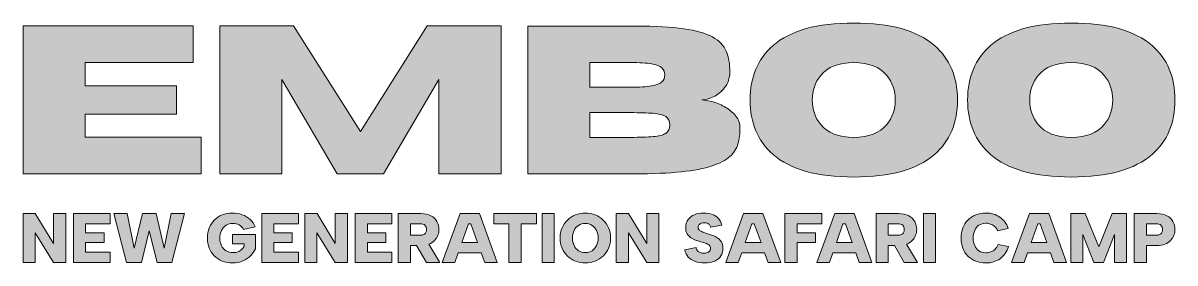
# Model space of a CAD drawing. Header units: centimetres. Extents: x 1 to 9, y -5.83 to -4.17.
import ezdxf

# ---------------------------------------------------------------- set-up
doc = ezdxf.new("R2010")
doc.units = ezdxf.units.CM
doc.header["$MEASUREMENT"] = 0
doc.layers.add('Layer 1', color=7, linetype='Continuous', lineweight=0)

# ---------------------------------------------------------------- blocks, each defined once
blk = doc.blocks.new('Block_1')
at = {"layer": 'Layer 1', "true_color": 0x000000, "transparency": 33554687}
h = blk.add_hatch(color=18, dxfattribs=at)
h.dxf.hatch_style = 2
edge = h.paths.add_edge_path()
edge.add_spline(control_points=[(2.2396, -5.2146), (2.2396, -5.2146), (1.0017, -5.2146), (1.0017, -5.2146), (1.0017, -5.2146), (1.0017, -4.1866), (1.0017, -4.1866), (1.0017, -4.1866), (2.183, -4.1866), (2.183, -4.1866), (2.183, -4.1866), (2.183, -4.4409), (2.183, -4.4409), (2.183, -4.4409), (1.433, -4.4409), (1.433, -4.4409), (1.433, -4.4409), (1.433, -4.6021), (1.433, -4.6021), (1.433, -4.6021), (2.067, -4.6021), (2.067, -4.6021), (2.067, -4.6021), (2.067, -4.7998), (2.067, -4.7998), (2.067, -4.7998), (1.433, -4.7998), (1.433, -4.7998), (1.433, -4.7998), (1.433, -4.9603), (1.433, -4.9603), (1.433, -4.9603), (2.2396, -4.9603), (2.2396, -4.9603), (2.2396, -4.9603), (2.2396, -5.2146), (2.2396, -5.2146)], knot_values=[0, 0, 0, 0, 1, 1, 1, 2, 2, 2, 3, 3, 3, 4, 4, 4, 5, 5, 5, 6, 6, 6, 7, 7, 7, 8, 8, 8, 9, 9, 9, 10, 10, 10, 11, 11, 11, 12, 12, 12, 12], degree=3, periodic=0)
h = blk.add_hatch(color=18, dxfattribs=at)
h.dxf.hatch_style = 2
edge = h.paths.add_edge_path()
edge.add_spline(control_points=[(4.3218, -5.2146), (4.3218, -5.2146), (3.8905, -5.2146), (3.8905, -5.2146), (3.8905, -5.2146), (3.8905, -4.5591), (3.8905, -4.5591), (3.8905, -4.5591), (3.5051, -5.2146), (3.5051, -5.2146), (3.5051, -5.2146), (3.1834, -5.2146), (3.1834, -5.2146), (3.1834, -5.2146), (2.7987, -4.5591), (2.7987, -4.5591), (2.7987, -4.5591), (2.7987, -5.2146), (2.7987, -5.2146), (2.7987, -5.2146), (2.3674, -5.2146), (2.3674, -5.2146), (2.3674, -5.2146), (2.3674, -4.1866), (2.3674, -4.1866), (2.3674, -4.1866), (2.8797, -4.1866), (2.8797, -4.1866), (2.8797, -4.1866), (3.3446, -4.9209), (3.3446, -4.9209), (3.3446, -4.9209), (3.8088, -4.1866), (3.8088, -4.1866), (3.8088, -4.1866), (4.3218, -4.1866), (4.3218, -4.1866), (4.3218, -4.1866), (4.3218, -5.2146), (4.3218, -5.2146)], knot_values=[0, 0, 0, 0, 1, 1, 1, 2, 2, 2, 3, 3, 3, 4, 4, 4, 5, 5, 5, 6, 6, 6, 7, 7, 7, 8, 8, 8, 9, 9, 9, 10, 10, 10, 11, 11, 11, 12, 12, 12, 13, 13, 13, 13], degree=3, periodic=0)
h = blk.add_hatch(color=18, dxfattribs=at)
h.dxf.hatch_style = 2
edge = h.paths.add_edge_path()
edge.add_spline(control_points=[(5.2199, -4.961), (5.2844, -4.961), (5.3367, -4.9593), (5.3768, -4.956), (5.4169, -4.9527), (5.4463, -4.945), (5.4649, -4.9331), (5.4835, -4.9211), (5.4928, -4.9018), (5.4928, -4.875), (5.4928, -4.8483), (5.4835, -4.8288), (5.4649, -4.8167), (5.4463, -4.8045), (5.4169, -4.7968), (5.3768, -4.7937), (5.3367, -4.7906), (5.2844, -4.7891), (5.2199, -4.7891), (5.2199, -4.7891), (4.9383, -4.7891), (4.9383, -4.7891), (4.9383, -4.7891), (4.9383, -4.961), (4.9383, -4.961), (4.9383, -4.961), (5.2199, -4.961), (5.2199, -4.961)], knot_values=[0, 0, 0, 0, 1, 1, 1, 2, 2, 2, 3, 3, 3, 4, 4, 4, 5, 5, 5, 6, 6, 6, 7, 7, 7, 8, 8, 8, 9, 9, 9, 9], degree=3, periodic=0)
edge = h.paths.add_edge_path()
edge.add_spline(control_points=[(5.2199, -4.6128), (5.2829, -4.6128), (5.3318, -4.6097), (5.3664, -4.6035), (5.401, -4.5973), (5.425, -4.5879), (5.4384, -4.5752), (5.4518, -4.5626), (5.4584, -4.5465), (5.4584, -4.5269), (5.4584, -4.5068), (5.4518, -4.4905), (5.4384, -4.4778), (5.425, -4.4652), (5.401, -4.4558), (5.3664, -4.4499), (5.3318, -4.4439), (5.2829, -4.4409), (5.2199, -4.4409), (5.2199, -4.4409), (4.9383, -4.4409), (4.9383, -4.4409), (4.9383, -4.4409), (4.9383, -4.6128), (4.9383, -4.6128), (4.9383, -4.6128), (5.2199, -4.6128), (5.2199, -4.6128)], knot_values=[0, 0, 0, 0, 1, 1, 1, 2, 2, 2, 3, 3, 3, 4, 4, 4, 5, 5, 5, 6, 6, 6, 7, 7, 7, 8, 8, 8, 9, 9, 9, 9], degree=3, periodic=0)
edge = h.paths.add_edge_path()
edge.add_spline(control_points=[(5.2442, -5.2146), (5.2442, -5.2146), (4.5071, -5.2146), (4.5071, -5.2146), (4.5071, -5.2146), (4.5071, -4.1873), (4.5071, -4.1873), (4.5071, -4.1873), (5.26, -4.1873), (5.26, -4.1873), (5.3937, -4.1873), (5.5038, -4.1934), (5.5903, -4.2056), (5.6767, -4.2178), (5.7433, -4.2369), (5.7901, -4.2629), (5.8369, -4.2889), (5.8687, -4.322), (5.8854, -4.3621), (5.9021, -4.4022), (5.9105, -4.4502), (5.9105, -4.5061), (5.909, -4.55), (5.897, -4.5865), (5.8743, -4.6154), (5.8516, -4.6443), (5.8251, -4.6657), (5.7948, -4.6798), (5.7645, -4.6939), (5.7378, -4.701), (5.7149, -4.701), (5.7374, -4.701), (5.7636, -4.7054), (5.7937, -4.7142), (5.8238, -4.7231), (5.853, -4.7358), (5.8815, -4.7525), (5.9099, -4.7693), (5.9335, -4.7896), (5.9524, -4.8134), (5.9713, -4.8373), (5.9807, -4.8645), (5.9807, -4.8951), (5.9807, -4.9352), (5.976, -4.972), (5.9667, -5.0054), (5.9574, -5.0389), (5.9388, -5.0685), (5.9108, -5.0943), (5.8829, -5.1201), (5.8417, -5.1419), (5.7873, -5.1598), (5.7328, -5.1777), (5.6615, -5.1913), (5.5734, -5.2006), (5.4853, -5.21), (5.3756, -5.2146), (5.2442, -5.2146)], knot_values=[0, 0, 0, 0, 1, 1, 1, 2, 2, 2, 3, 3, 3, 4, 4, 4, 5, 5, 5, 6, 6, 6, 7, 7, 7, 8, 8, 8, 9, 9, 9, 10, 10, 10, 11, 11, 11, 12, 12, 12, 13, 13, 13, 14, 14, 14, 15, 15, 15, 16, 16, 16, 17, 17, 17, 18, 18, 18, 19, 19, 19, 19], degree=3, periodic=0)
h = blk.add_hatch(color=18, dxfattribs=at)
h.dxf.hatch_style = 2
edge = h.paths.add_edge_path()
edge.add_spline(control_points=[(6.7712, -4.961), (6.8753, -4.961), (6.9518, -4.9312), (7.0005, -4.8715), (7.0396, -4.8232), (7.0592, -4.7664), (7.0592, -4.701), (7.0592, -4.6355), (7.0396, -4.5789), (7.0005, -4.5312), (6.9518, -4.471), (6.8753, -4.4409), (6.7712, -4.4409), (6.6671, -4.4409), (6.5905, -4.471), (6.5413, -4.5312), (6.5021, -4.5789), (6.4825, -4.6355), (6.4825, -4.701), (6.4825, -4.7664), (6.5021, -4.8232), (6.5413, -4.8715), (6.5905, -4.9312), (6.6671, -4.961), (6.7712, -4.961)], knot_values=[0, 0, 0, 0, 1, 1, 1, 2, 2, 2, 3, 3, 3, 4, 4, 4, 5, 5, 5, 6, 6, 6, 7, 7, 7, 8, 8, 8, 8], degree=3, periodic=0)
edge = h.paths.add_edge_path()
edge.add_spline(control_points=[(6.7712, -5.2368), (6.5171, -5.2368), (6.3302, -5.1845), (6.2103, -5.0799), (6.1043, -4.9873), (6.0513, -4.861), (6.0513, -4.701), (6.0513, -4.5414), (6.1043, -4.4154), (6.2103, -4.3227), (6.3302, -4.2181), (6.5171, -4.1658), (6.7712, -4.1658), (7.0253, -4.1658), (7.2123, -4.2181), (7.3322, -4.3227), (7.4382, -4.4154), (7.4912, -4.5414), (7.4912, -4.701), (7.4912, -4.861), (7.4382, -4.9873), (7.3322, -5.0799), (7.2123, -5.1845), (7.0253, -5.2368), (6.7712, -5.2368)], knot_values=[0, 0, 0, 0, 1, 1, 1, 2, 2, 2, 3, 3, 3, 4, 4, 4, 5, 5, 5, 6, 6, 6, 7, 7, 7, 8, 8, 8, 8], degree=3, periodic=0)
h = blk.add_hatch(color=18, dxfattribs=at)
h.dxf.hatch_style = 2
edge = h.paths.add_edge_path()
edge.add_spline(control_points=[(8.2817, -4.961), (8.3858, -4.961), (8.4623, -4.9312), (8.511, -4.8715), (8.5501, -4.8232), (8.5697, -4.7664), (8.5697, -4.701), (8.5697, -4.6355), (8.5501, -4.5789), (8.511, -4.5312), (8.4623, -4.471), (8.3858, -4.4409), (8.2817, -4.4409), (8.1776, -4.4409), (8.101, -4.471), (8.0518, -4.5312), (8.0126, -4.5789), (7.993, -4.6355), (7.993, -4.701), (7.993, -4.7664), (8.0126, -4.8232), (8.0518, -4.8715), (8.101, -4.9312), (8.1776, -4.961), (8.2817, -4.961)], knot_values=[0, 0, 0, 0, 1, 1, 1, 2, 2, 2, 3, 3, 3, 4, 4, 4, 5, 5, 5, 6, 6, 6, 7, 7, 7, 8, 8, 8, 8], degree=3, periodic=0)
edge = h.paths.add_edge_path()
edge.add_spline(control_points=[(8.2817, -5.2368), (8.0277, -5.2368), (7.8407, -5.1845), (7.7208, -5.0799), (7.6148, -4.9873), (7.5618, -4.861), (7.5618, -4.701), (7.5618, -4.5414), (7.6148, -4.4154), (7.7208, -4.3227), (7.8407, -4.2181), (8.0277, -4.1658), (8.2817, -4.1658), (8.5358, -4.1658), (8.7228, -4.2181), (8.8427, -4.3227), (8.9487, -4.4154), (9.0017, -4.5414), (9.0017, -4.701), (9.0017, -4.861), (8.9487, -4.9873), (8.8427, -5.0799), (8.7228, -5.1845), (8.5358, -5.2368), (8.2817, -5.2368)], knot_values=[0, 0, 0, 0, 1, 1, 1, 2, 2, 2, 3, 3, 3, 4, 4, 4, 5, 5, 5, 6, 6, 6, 7, 7, 7, 8, 8, 8, 8], degree=3, periodic=0)
at = {"layer": 'Layer 1'}
for points, knots in [([(2.2396, -5.2146), (2.2396, -5.2146), (1.0017, -5.2146), (1.0017, -5.2146), (1.0017, -5.2146), (1.0017, -4.1866), (1.0017, -4.1866), (1.0017, -4.1866), (2.183, -4.1866), (2.183, -4.1866), (2.183, -4.1866), (2.183, -4.4409), (2.183, -4.4409), (2.183, -4.4409), (1.433, -4.4409), (1.433, -4.4409), (1.433, -4.4409), (1.433, -4.6021), (1.433, -4.6021), (1.433, -4.6021), (2.067, -4.6021), (2.067, -4.6021), (2.067, -4.6021), (2.067, -4.7998), (2.067, -4.7998), (2.067, -4.7998), (1.433, -4.7998), (1.433, -4.7998), (1.433, -4.7998), (1.433, -4.9603), (1.433, -4.9603), (1.433, -4.9603), (2.2396, -4.9603), (2.2396, -4.9603), (2.2396, -4.9603), (2.2396, -5.2146), (2.2396, -5.2146)], [0, 0, 0, 0, 1, 1, 1, 2, 2, 2, 3, 3, 3, 4, 4, 4, 5, 5, 5, 6, 6, 6, 7, 7, 7, 8, 8, 8, 9, 9, 9, 10, 10, 10, 11, 11, 11, 12, 12, 12, 12]), ([(4.3218, -5.2146), (4.3218, -5.2146), (3.8905, -5.2146), (3.8905, -5.2146), (3.8905, -5.2146), (3.8905, -4.5591), (3.8905, -4.5591), (3.8905, -4.5591), (3.5051, -5.2146), (3.5051, -5.2146), (3.5051, -5.2146), (3.1834, -5.2146), (3.1834, -5.2146), (3.1834, -5.2146), (2.7987, -4.5591), (2.7987, -4.5591), (2.7987, -4.5591), (2.7987, -5.2146), (2.7987, -5.2146), (2.7987, -5.2146), (2.3674, -5.2146), (2.3674, -5.2146), (2.3674, -5.2146), (2.3674, -4.1866), (2.3674, -4.1866), (2.3674, -4.1866), (2.8797, -4.1866), (2.8797, -4.1866), (2.8797, -4.1866), (3.3446, -4.9209), (3.3446, -4.9209), (3.3446, -4.9209), (3.8088, -4.1866), (3.8088, -4.1866), (3.8088, -4.1866), (4.3218, -4.1866), (4.3218, -4.1866), (4.3218, -4.1866), (4.3218, -5.2146), (4.3218, -5.2146)], [0, 0, 0, 0, 1, 1, 1, 2, 2, 2, 3, 3, 3, 4, 4, 4, 5, 5, 5, 6, 6, 6, 7, 7, 7, 8, 8, 8, 9, 9, 9, 10, 10, 10, 11, 11, 11, 12, 12, 12, 13, 13, 13, 13]), ([(5.2442, -5.2146), (5.2442, -5.2146), (4.5071, -5.2146), (4.5071, -5.2146), (4.5071, -5.2146), (4.5071, -4.1873), (4.5071, -4.1873), (4.5071, -4.1873), (5.26, -4.1873), (5.26, -4.1873), (5.3937, -4.1873), (5.5038, -4.1934), (5.5903, -4.2056), (5.6767, -4.2178), (5.7433, -4.2369), (5.7901, -4.2629), (5.8369, -4.2889), (5.8687, -4.322), (5.8854, -4.3621), (5.9021, -4.4022), (5.9105, -4.4502), (5.9105, -4.5061), (5.909, -4.55), (5.897, -4.5865), (5.8743, -4.6154), (5.8516, -4.6443), (5.8251, -4.6657), (5.7948, -4.6798), (5.7645, -4.6939), (5.7378, -4.701), (5.7149, -4.701), (5.7374, -4.701), (5.7636, -4.7054), (5.7937, -4.7142), (5.8238, -4.7231), (5.853, -4.7358), (5.8815, -4.7525), (5.9099, -4.7693), (5.9335, -4.7896), (5.9524, -4.8134), (5.9713, -4.8373), (5.9807, -4.8645), (5.9807, -4.8951), (5.9807, -4.9352), (5.976, -4.972), (5.9667, -5.0054), (5.9574, -5.0389), (5.9388, -5.0685), (5.9108, -5.0943), (5.8829, -5.1201), (5.8417, -5.1419), (5.7873, -5.1598), (5.7328, -5.1777), (5.6615, -5.1913), (5.5734, -5.2006), (5.4853, -5.21), (5.3756, -5.2146), (5.2442, -5.2146)], [0, 0, 0, 0, 1, 1, 1, 2, 2, 2, 3, 3, 3, 4, 4, 4, 5, 5, 5, 6, 6, 6, 7, 7, 7, 8, 8, 8, 9, 9, 9, 10, 10, 10, 11, 11, 11, 12, 12, 12, 13, 13, 13, 14, 14, 14, 15, 15, 15, 16, 16, 16, 17, 17, 17, 18, 18, 18, 19, 19, 19, 19]), ([(6.7712, -5.2368), (6.5171, -5.2368), (6.3302, -5.1845), (6.2103, -5.0799), (6.1043, -4.9873), (6.0513, -4.861), (6.0513, -4.701), (6.0513, -4.5414), (6.1043, -4.4154), (6.2103, -4.3227), (6.3302, -4.2181), (6.5171, -4.1658), (6.7712, -4.1658), (7.0253, -4.1658), (7.2123, -4.2181), (7.3322, -4.3227), (7.4382, -4.4154), (7.4912, -4.5414), (7.4912, -4.701), (7.4912, -4.861), (7.4382, -4.9873), (7.3322, -5.0799), (7.2123, -5.1845), (7.0253, -5.2368), (6.7712, -5.2368)], [0, 0, 0, 0, 1, 1, 1, 2, 2, 2, 3, 3, 3, 4, 4, 4, 5, 5, 5, 6, 6, 6, 7, 7, 7, 8, 8, 8, 8]), ([(8.2817, -5.2368), (8.0277, -5.2368), (7.8407, -5.1845), (7.7208, -5.0799), (7.6148, -4.9873), (7.5618, -4.861), (7.5618, -4.701), (7.5618, -4.5414), (7.6148, -4.4154), (7.7208, -4.3227), (7.8407, -4.2181), (8.0277, -4.1658), (8.2817, -4.1658), (8.5358, -4.1658), (8.7228, -4.2181), (8.8427, -4.3227), (8.9487, -4.4154), (9.0017, -4.5414), (9.0017, -4.701), (9.0017, -4.861), (8.9487, -4.9873), (8.8427, -5.0799), (8.7228, -5.1845), (8.5358, -5.2368), (8.2817, -5.2368)], [0, 0, 0, 0, 1, 1, 1, 2, 2, 2, 3, 3, 3, 4, 4, 4, 5, 5, 5, 6, 6, 6, 7, 7, 7, 8, 8, 8, 8]), ([(5.2199, -4.6128), (5.2829, -4.6128), (5.3318, -4.6097), (5.3664, -4.6035), (5.401, -4.5973), (5.425, -4.5879), (5.4384, -4.5752), (5.4518, -4.5626), (5.4584, -4.5465), (5.4584, -4.5269), (5.4584, -4.5068), (5.4518, -4.4905), (5.4384, -4.4778), (5.425, -4.4652), (5.401, -4.4558), (5.3664, -4.4499), (5.3318, -4.4439), (5.2829, -4.4409), (5.2199, -4.4409), (5.2199, -4.4409), (4.9383, -4.4409), (4.9383, -4.4409), (4.9383, -4.4409), (4.9383, -4.6128), (4.9383, -4.6128), (4.9383, -4.6128), (5.2199, -4.6128), (5.2199, -4.6128)], [0, 0, 0, 0, 1, 1, 1, 2, 2, 2, 3, 3, 3, 4, 4, 4, 5, 5, 5, 6, 6, 6, 7, 7, 7, 8, 8, 8, 9, 9, 9, 9]), ([(6.7712, -4.961), (6.8753, -4.961), (6.9518, -4.9312), (7.0005, -4.8715), (7.0396, -4.8232), (7.0592, -4.7664), (7.0592, -4.701), (7.0592, -4.6355), (7.0396, -4.5789), (7.0005, -4.5312), (6.9518, -4.471), (6.8753, -4.4409), (6.7712, -4.4409), (6.6671, -4.4409), (6.5905, -4.471), (6.5413, -4.5312), (6.5021, -4.5789), (6.4825, -4.6355), (6.4825, -4.701), (6.4825, -4.7664), (6.5021, -4.8232), (6.5413, -4.8715), (6.5905, -4.9312), (6.6671, -4.961), (6.7712, -4.961)], [0, 0, 0, 0, 1, 1, 1, 2, 2, 2, 3, 3, 3, 4, 4, 4, 5, 5, 5, 6, 6, 6, 7, 7, 7, 8, 8, 8, 8]), ([(8.2817, -4.961), (8.3858, -4.961), (8.4623, -4.9312), (8.511, -4.8715), (8.5501, -4.8232), (8.5697, -4.7664), (8.5697, -4.701), (8.5697, -4.6355), (8.5501, -4.5789), (8.511, -4.5312), (8.4623, -4.471), (8.3858, -4.4409), (8.2817, -4.4409), (8.1776, -4.4409), (8.101, -4.471), (8.0518, -4.5312), (8.0126, -4.5789), (7.993, -4.6355), (7.993, -4.701), (7.993, -4.7664), (8.0126, -4.8232), (8.0518, -4.8715), (8.101, -4.9312), (8.1776, -4.961), (8.2817, -4.961)], [0, 0, 0, 0, 1, 1, 1, 2, 2, 2, 3, 3, 3, 4, 4, 4, 5, 5, 5, 6, 6, 6, 7, 7, 7, 8, 8, 8, 8]), ([(5.2199, -4.961), (5.2844, -4.961), (5.3367, -4.9593), (5.3768, -4.956), (5.4169, -4.9527), (5.4463, -4.945), (5.4649, -4.9331), (5.4835, -4.9211), (5.4928, -4.9018), (5.4928, -4.875), (5.4928, -4.8483), (5.4835, -4.8288), (5.4649, -4.8167), (5.4463, -4.8045), (5.4169, -4.7968), (5.3768, -4.7937), (5.3367, -4.7906), (5.2844, -4.7891), (5.2199, -4.7891), (5.2199, -4.7891), (4.9383, -4.7891), (4.9383, -4.7891), (4.9383, -4.7891), (4.9383, -4.961), (4.9383, -4.961), (4.9383, -4.961), (5.2199, -4.961), (5.2199, -4.961)], [0, 0, 0, 0, 1, 1, 1, 2, 2, 2, 3, 3, 3, 4, 4, 4, 5, 5, 5, 6, 6, 6, 7, 7, 7, 8, 8, 8, 9, 9, 9, 9])]:
    blk.add_open_spline(points, degree=3, knots=knots, dxfattribs=at)
blk = doc.blocks.new('Block_2')
at = {"layer": 'Layer 1', "true_color": 0x000000, "transparency": 33554687}
h = blk.add_hatch(color=18, dxfattribs=at)
h.dxf.hatch_style = 2
h.paths.add_polyline_path([(1.2138, -5.6985), (1.0868, -5.4907), (1.0017, -5.4907), (1.0017, -5.8313), (1.0863, -5.8313), (1.0863, -5.625), (1.2133, -5.8313), (1.2985, -5.8313), (1.2985, -5.4907), (1.2138, -5.4907)])
h = blk.add_hatch(color=18, dxfattribs=at)
h.dxf.hatch_style = 2
h.paths.add_polyline_path([(1.352, -5.8313), (1.6073, -5.8313), (1.6073, -5.7602), (1.4366, -5.7602), (1.4366, -5.6916), (1.564, -5.6916), (1.564, -5.6255), (1.4366, -5.6255), (1.4366, -5.5618), (1.6073, -5.5618), (1.6073, -5.4907), (1.352, -5.4907)])
h = blk.add_hatch(color=18, dxfattribs=at)
h.dxf.hatch_style = 2
h.paths.add_polyline_path([(1.9829, -5.731), (1.926, -5.4907), (1.8316, -5.4907), (1.7732, -5.7316), (1.7256, -5.4907), (1.6331, -5.4907), (1.7202, -5.8313), (1.8243, -5.8313), (1.8783, -5.6109), (1.9323, -5.8313), (2.0359, -5.8313), (2.123, -5.4907), (2.0311, -5.4907)])
h = blk.add_hatch(color=18, dxfattribs=at)
h.dxf.hatch_style = 2
edge = h.paths.add_edge_path()
edge.add_spline(control_points=[(2.4567, -5.7023), (2.4567, -5.7023), (2.5385, -5.7023), (2.5385, -5.7023), (2.5385, -5.7023), (2.5385, -5.7165), (2.5385, -5.7165), (2.5329, -5.7256), (2.5264, -5.7336), (2.519, -5.7405), (2.5115, -5.7475), (2.5031, -5.7529), (2.4937, -5.7569), (2.4843, -5.7607), (2.4739, -5.7627), (2.4626, -5.7627), (2.4427, -5.7627), (2.4258, -5.7585), (2.4117, -5.75), (2.3976, -5.7416), (2.3868, -5.7298), (2.3794, -5.7145), (2.3719, -5.6992), (2.3682, -5.6814), (2.3682, -5.661), (2.3682, -5.6419), (2.372, -5.6246), (2.3796, -5.6092), (2.3872, -5.5938), (2.3978, -5.5816), (2.4114, -5.5727), (2.4251, -5.5638), (2.4407, -5.5593), (2.4582, -5.5593), (2.4751, -5.5593), (2.4898, -5.5628), (2.5024, -5.5698), (2.5151, -5.5767), (2.5255, -5.5877), (2.5336, -5.6026), (2.5336, -5.6026), (2.6134, -5.5841), (2.6134, -5.5841), (2.6062, -5.564), (2.595, -5.5467), (2.5796, -5.5323), (2.5641, -5.5179), (2.5458, -5.5068), (2.5246, -5.499), (2.5033, -5.4912), (2.4802, -5.4873), (2.4553, -5.4873), (2.4293, -5.4873), (2.4058, -5.4915), (2.3847, -5.4999), (2.3636, -5.5084), (2.3454, -5.5204), (2.33, -5.5359), (2.3146, -5.5516), (2.3028, -5.57), (2.2945, -5.5912), (2.2862, -5.6124), (2.2821, -5.6357), (2.2821, -5.661), (2.2821, -5.6863), (2.2862, -5.7096), (2.2945, -5.7308), (2.3028, -5.752), (2.3147, -5.7705), (2.3302, -5.786), (2.3458, -5.8016), (2.3642, -5.8136), (2.3854, -5.822), (2.4067, -5.8304), (2.4303, -5.8346), (2.4562, -5.8346), (2.4838, -5.8346), (2.5081, -5.8299), (2.5292, -5.8203), (2.5503, -5.8108), (2.5681, -5.7984), (2.5827, -5.7833), (2.5973, -5.7683), (2.6085, -5.7525), (2.6163, -5.7359), (2.6163, -5.7359), (2.6163, -5.6362), (2.6163, -5.6362), (2.6163, -5.6362), (2.4567, -5.6362), (2.4567, -5.6362), (2.4567, -5.6362), (2.4567, -5.7023), (2.4567, -5.7023)], knot_values=[0, 0, 0, 0, 1, 1, 1, 2, 2, 2, 3, 3, 3, 4, 4, 4, 5, 5, 5, 6, 6, 6, 7, 7, 7, 8, 8, 8, 9, 9, 9, 10, 10, 10, 11, 11, 11, 12, 12, 12, 13, 13, 13, 14, 14, 14, 15, 15, 15, 16, 16, 16, 17, 17, 17, 18, 18, 18, 19, 19, 19, 20, 20, 20, 21, 21, 21, 22, 22, 22, 23, 23, 23, 24, 24, 24, 25, 25, 25, 26, 26, 26, 27, 27, 27, 28, 28, 28, 29, 29, 29, 30, 30, 30, 31, 31, 31, 31], degree=3, periodic=0)
h = blk.add_hatch(color=18, dxfattribs=at)
h.dxf.hatch_style = 2
h.paths.add_polyline_path([(2.6591, -5.8313), (2.9144, -5.8313), (2.9144, -5.7602), (2.7437, -5.7602), (2.7437, -5.6916), (2.8712, -5.6916), (2.8712, -5.6255), (2.7437, -5.6255), (2.7437, -5.5618), (2.9144, -5.5618), (2.9144, -5.4907), (2.6591, -5.4907)])
h = blk.add_hatch(color=18, dxfattribs=at)
h.dxf.hatch_style = 2
h.paths.add_polyline_path([(3.1703, -5.6985), (3.0434, -5.4907), (2.9583, -5.4907), (2.9583, -5.8313), (3.0429, -5.8313), (3.0429, -5.625), (3.1699, -5.8313), (3.255, -5.8313), (3.255, -5.4907), (3.1703, -5.4907)])
h = blk.add_hatch(color=18, dxfattribs=at)
h.dxf.hatch_style = 2
h.paths.add_polyline_path([(3.3085, -5.8313), (3.5639, -5.8313), (3.5639, -5.7602), (3.3931, -5.7602), (3.3931, -5.6916), (3.5206, -5.6916), (3.5206, -5.6255), (3.3931, -5.6255), (3.3931, -5.5618), (3.5639, -5.5618), (3.5639, -5.4907), (3.3085, -5.4907)])
h = blk.add_hatch(color=18, dxfattribs=at)
h.dxf.hatch_style = 2
edge = h.paths.add_edge_path()
edge.add_spline(control_points=[(3.6923, -5.5618), (3.6923, -5.5618), (3.759, -5.5618), (3.759, -5.5618), (3.7742, -5.5618), (3.7856, -5.5653), (3.793, -5.5725), (3.8005, -5.5796), (3.8042, -5.5893), (3.8042, -5.6016), (3.8042, -5.61), (3.8025, -5.6174), (3.7991, -5.6235), (3.7957, -5.6297), (3.7907, -5.6343), (3.784, -5.6374), (3.7774, -5.6405), (3.769, -5.642), (3.759, -5.642), (3.759, -5.642), (3.6923, -5.642), (3.6923, -5.642), (3.6923, -5.642), (3.6923, -5.5618), (3.6923, -5.5618)], knot_values=[0, 0, 0, 0, 1, 1, 1, 2, 2, 2, 3, 3, 3, 4, 4, 4, 5, 5, 5, 6, 6, 6, 7, 7, 7, 8, 8, 8, 8], degree=3, periodic=0)
edge = h.paths.add_edge_path()
edge.add_spline(control_points=[(3.8208, -5.7036), (3.8366, -5.6972), (3.8497, -5.6887), (3.8599, -5.678), (3.8701, -5.6673), (3.8777, -5.6553), (3.8828, -5.642), (3.8878, -5.6287), (3.8903, -5.6153), (3.8903, -5.6016), (3.8903, -5.5818), (3.8857, -5.5636), (3.8765, -5.5467), (3.8672, -5.5298), (3.8533, -5.5163), (3.8346, -5.5061), (3.816, -5.4959), (3.7926, -5.4907), (3.7643, -5.4907), (3.7643, -5.4907), (3.6077, -5.4907), (3.6077, -5.4907), (3.6077, -5.4907), (3.6077, -5.8313), (3.6077, -5.8313), (3.6077, -5.8313), (3.6923, -5.8313), (3.6923, -5.8313), (3.6923, -5.8313), (3.6923, -5.713), (3.6923, -5.713), (3.6923, -5.713), (3.7353, -5.713), (3.7353, -5.713), (3.7353, -5.713), (3.8033, -5.8313), (3.8033, -5.8313), (3.8033, -5.8313), (3.8967, -5.8313), (3.8967, -5.8313), (3.8967, -5.8313), (3.8193, -5.7038), (3.8193, -5.7038), (3.8197, -5.7037), (3.8203, -5.7038), (3.8208, -5.7036)], knot_values=[0, 0, 0, 0, 1, 1, 1, 2, 2, 2, 3, 3, 3, 4, 4, 4, 5, 5, 5, 6, 6, 6, 7, 7, 7, 8, 8, 8, 9, 9, 9, 10, 10, 10, 11, 11, 11, 12, 12, 12, 13, 13, 13, 14, 14, 14, 15, 15, 15, 15], degree=3, periodic=0)
h = blk.add_hatch(color=18, dxfattribs=at)
h.dxf.hatch_style = 2
edge = h.paths.add_edge_path()
edge.add_spline(control_points=[(4.0495, -5.6921), (4.0495, -5.6921), (4.0951, -5.5618), (4.0951, -5.5618), (4.0951, -5.5618), (4.1122, -5.5618), (4.1122, -5.5618), (4.1122, -5.5618), (4.1585, -5.6921), (4.1585, -5.6921), (4.1585, -5.6921), (4.0495, -5.6921), (4.0495, -5.6921)], knot_values=[0, 0, 0, 0, 1, 1, 1, 2, 2, 2, 3, 3, 3, 4, 4, 4, 4], degree=3, periodic=0)
edge = h.paths.add_edge_path()
edge.add_spline(control_points=[(4.0377, -5.4907), (4.0377, -5.4907), (3.9132, -5.8313), (3.9132, -5.8313), (3.9132, -5.8313), (4.0008, -5.8313), (4.0008, -5.8313), (4.0008, -5.8313), (4.0246, -5.7631), (4.0246, -5.7631), (4.0246, -5.7631), (4.1838, -5.7631), (4.1838, -5.7631), (4.1838, -5.7631), (4.208, -5.8313), (4.208, -5.8313), (4.208, -5.8313), (4.2956, -5.8313), (4.2956, -5.8313), (4.2956, -5.8313), (4.172, -5.4907), (4.172, -5.4907), (4.172, -5.4907), (4.0377, -5.4907), (4.0377, -5.4907)], knot_values=[0, 0, 0, 0, 1, 1, 1, 2, 2, 2, 3, 3, 3, 4, 4, 4, 5, 5, 5, 6, 6, 6, 7, 7, 7, 8, 8, 8, 8], degree=3, periodic=0)
h = blk.add_hatch(color=18, dxfattribs=at)
h.dxf.hatch_style = 2
h.paths.add_polyline_path([(4.2703, -5.5618), (4.3759, -5.5618), (4.3759, -5.8313), (4.4605, -5.8313), (4.4605, -5.5618), (4.5665, -5.5618), (4.5665, -5.4907), (4.2703, -5.4907)])
h = blk.add_hatch(color=18, dxfattribs=at)
h.dxf.hatch_style = 2
h.paths.add_polyline_path([(4.6064, -5.8313), (4.6911, -5.8313), (4.6911, -5.4907), (4.6064, -5.4907)])
h = blk.add_hatch(color=18, dxfattribs=at)
h.dxf.hatch_style = 2
edge = h.paths.add_edge_path()
edge.add_spline(control_points=[(4.9844, -5.713), (4.9769, -5.7283), (4.9665, -5.7403), (4.9533, -5.7491), (4.9399, -5.7578), (4.9244, -5.7622), (4.9065, -5.7622), (4.8884, -5.7622), (4.8727, -5.7578), (4.8594, -5.7491), (4.8461, -5.7403), (4.8358, -5.7283), (4.8285, -5.713), (4.8212, -5.6978), (4.8175, -5.6804), (4.8175, -5.661), (4.8175, -5.6412), (4.8212, -5.6238), (4.8285, -5.6087), (4.8358, -5.5936), (4.8461, -5.5817), (4.8594, -5.5729), (4.8727, -5.5642), (4.8884, -5.5598), (4.9065, -5.5598), (4.9244, -5.5598), (4.9399, -5.5642), (4.9533, -5.5729), (4.9665, -5.5817), (4.9769, -5.5936), (4.9844, -5.6087), (4.9918, -5.6238), (4.9956, -5.6412), (4.9956, -5.661), (4.9956, -5.6804), (4.9918, -5.6978), (4.9844, -5.713)], knot_values=[0, 0, 0, 0, 1, 1, 1, 2, 2, 2, 3, 3, 3, 4, 4, 4, 5, 5, 5, 6, 6, 6, 7, 7, 7, 8, 8, 8, 9, 9, 9, 10, 10, 10, 11, 11, 11, 12, 12, 12, 12], degree=3, periodic=0)
edge = h.paths.add_edge_path()
edge.add_spline(control_points=[(5.0306, -5.5357), (5.0147, -5.5203), (4.9961, -5.5084), (4.9749, -5.4999), (4.9537, -5.4915), (4.9309, -5.4873), (4.9065, -5.4873), (4.8822, -5.4873), (4.8595, -5.4915), (4.8385, -5.4999), (4.8174, -5.5084), (4.7988, -5.5203), (4.7828, -5.5357), (4.7667, -5.5511), (4.7541, -5.5694), (4.745, -5.5907), (4.736, -5.612), (4.7314, -5.6353), (4.7314, -5.661), (4.7314, -5.6866), (4.736, -5.7101), (4.745, -5.7313), (4.7541, -5.7525), (4.7667, -5.7709), (4.7828, -5.7862), (4.7988, -5.8017), (4.8174, -5.8136), (4.8385, -5.822), (4.8595, -5.8304), (4.8822, -5.8346), (4.9065, -5.8346), (4.9309, -5.8346), (4.9535, -5.8304), (4.9746, -5.822), (4.9957, -5.8136), (5.0143, -5.8017), (5.0303, -5.7862), (5.0464, -5.7709), (5.059, -5.7525), (5.068, -5.7313), (5.0771, -5.7101), (5.0817, -5.6866), (5.0817, -5.661), (5.0817, -5.6353), (5.0771, -5.612), (5.068, -5.5907), (5.059, -5.5694), (5.0465, -5.5511), (5.0306, -5.5357)], knot_values=[0, 0, 0, 0, 1, 1, 1, 2, 2, 2, 3, 3, 3, 4, 4, 4, 5, 5, 5, 6, 6, 6, 7, 7, 7, 8, 8, 8, 9, 9, 9, 10, 10, 10, 11, 11, 11, 12, 12, 12, 13, 13, 13, 14, 14, 14, 15, 15, 15, 16, 16, 16, 16], degree=3, periodic=0)
h = blk.add_hatch(color=18, dxfattribs=at)
h.dxf.hatch_style = 2
h.paths.add_polyline_path([(5.3337, -5.6985), (5.2067, -5.4907), (5.1216, -5.4907), (5.1216, -5.8313), (5.2062, -5.8313), (5.2062, -5.625), (5.3332, -5.8313), (5.4184, -5.8313), (5.4184, -5.4907), (5.3337, -5.4907)])
h = blk.add_hatch(color=18, dxfattribs=at)
h.dxf.hatch_style = 2
edge = h.paths.add_edge_path()
edge.add_spline(control_points=[(5.8226, -5.6593), (5.8106, -5.6517), (5.7976, -5.6454), (5.7837, -5.6406), (5.7697, -5.6357), (5.7561, -5.6311), (5.7428, -5.6269), (5.7331, -5.6237), (5.7242, -5.6203), (5.7161, -5.6167), (5.708, -5.6131), (5.7016, -5.6091), (5.6969, -5.6046), (5.6921, -5.6), (5.6898, -5.5942), (5.6898, -5.5871), (5.6898, -5.5805), (5.6918, -5.5749), (5.6959, -5.57), (5.6999, -5.5652), (5.7052, -5.5614), (5.7117, -5.5588), (5.7182, -5.5562), (5.7253, -5.5549), (5.7331, -5.5549), (5.7393, -5.5549), (5.7455, -5.556), (5.7518, -5.5581), (5.7582, -5.5602), (5.7636, -5.5636), (5.7681, -5.5681), (5.7726, -5.5726), (5.7756, -5.5785), (5.7769, -5.5856), (5.7769, -5.5856), (5.8547, -5.572), (5.8547, -5.572), (5.8501, -5.5535), (5.8423, -5.538), (5.8311, -5.5255), (5.8199, -5.513), (5.8057, -5.5035), (5.7886, -5.497), (5.7713, -5.4906), (5.7517, -5.4873), (5.7297, -5.4873), (5.7054, -5.4873), (5.6838, -5.4912), (5.665, -5.4988), (5.6462, -5.5064), (5.6312, -5.5176), (5.6202, -5.5326), (5.6092, -5.5475), (5.6037, -5.5656), (5.6037, -5.5871), (5.6033, -5.6046), (5.6066, -5.6191), (5.6134, -5.6308), (5.6202, -5.6425), (5.6293, -5.652), (5.6406, -5.6593), (5.652, -5.6666), (5.6643, -5.6726), (5.6776, -5.6773), (5.6909, -5.682), (5.7041, -5.6861), (5.7171, -5.6897), (5.7287, -5.6932), (5.739, -5.6968), (5.7479, -5.7001), (5.7568, -5.7036), (5.7638, -5.7077), (5.7688, -5.7125), (5.7739, -5.7174), (5.7764, -5.7239), (5.7764, -5.732), (5.7764, -5.7421), (5.7722, -5.7503), (5.764, -5.7566), (5.7557, -5.7629), (5.744, -5.7661), (5.7287, -5.7661), (5.72, -5.7661), (5.712, -5.7649), (5.7046, -5.7624), (5.6973, -5.76), (5.6912, -5.756), (5.6861, -5.7503), (5.6811, -5.7446), (5.6778, -5.7371), (5.6761, -5.7276), (5.6761, -5.7276), (5.5973, -5.7432), (5.5973, -5.7432), (5.6013, -5.763), (5.6093, -5.7797), (5.6217, -5.7933), (5.634, -5.8069), (5.6498, -5.8172), (5.6691, -5.8242), (5.6884, -5.8312), (5.7102, -5.8346), (5.7345, -5.8346), (5.7634, -5.8346), (5.7873, -5.8301), (5.8061, -5.821), (5.8248, -5.812), (5.839, -5.7998), (5.8484, -5.7846), (5.8578, -5.7693), (5.8625, -5.7522), (5.8625, -5.733), (5.8625, -5.7152), (5.8589, -5.7003), (5.8516, -5.6885), (5.8443, -5.6766), (5.8346, -5.6669), (5.8226, -5.6593)], knot_values=[0, 0, 0, 0, 1, 1, 1, 2, 2, 2, 3, 3, 3, 4, 4, 4, 5, 5, 5, 6, 6, 6, 7, 7, 7, 8, 8, 8, 9, 9, 9, 10, 10, 10, 11, 11, 11, 12, 12, 12, 13, 13, 13, 14, 14, 14, 15, 15, 15, 16, 16, 16, 17, 17, 17, 18, 18, 18, 19, 19, 19, 20, 20, 20, 21, 21, 21, 22, 22, 22, 23, 23, 23, 24, 24, 24, 25, 25, 25, 26, 26, 26, 27, 27, 27, 28, 28, 28, 29, 29, 29, 30, 30, 30, 31, 31, 31, 32, 32, 32, 33, 33, 33, 34, 34, 34, 35, 35, 35, 36, 36, 36, 37, 37, 37, 38, 38, 38, 39, 39, 39, 39], degree=3, periodic=0)
h = blk.add_hatch(color=18, dxfattribs=at)
h.dxf.hatch_style = 2
edge = h.paths.add_edge_path()
edge.add_spline(control_points=[(6.0177, -5.6921), (6.0177, -5.6921), (6.0634, -5.5618), (6.0634, -5.5618), (6.0634, -5.5618), (6.0804, -5.5618), (6.0804, -5.5618), (6.0804, -5.5618), (6.1268, -5.6921), (6.1268, -5.6921), (6.1268, -5.6921), (6.0177, -5.6921), (6.0177, -5.6921)], knot_values=[0, 0, 0, 0, 1, 1, 1, 2, 2, 2, 3, 3, 3, 4, 4, 4, 4], degree=3, periodic=0)
edge = h.paths.add_edge_path()
edge.add_spline(control_points=[(6.006, -5.4907), (6.006, -5.4907), (5.8814, -5.8313), (5.8814, -5.8313), (5.8814, -5.8313), (5.969, -5.8313), (5.969, -5.8313), (5.969, -5.8313), (5.9929, -5.7631), (5.9929, -5.7631), (5.9929, -5.7631), (6.1521, -5.7631), (6.1521, -5.7631), (6.1521, -5.7631), (6.1763, -5.8313), (6.1763, -5.8313), (6.1763, -5.8313), (6.2638, -5.8313), (6.2638, -5.8313), (6.2638, -5.8313), (6.1402, -5.4907), (6.1402, -5.4907), (6.1402, -5.4907), (6.006, -5.4907), (6.006, -5.4907)], knot_values=[0, 0, 0, 0, 1, 1, 1, 2, 2, 2, 3, 3, 3, 4, 4, 4, 5, 5, 5, 6, 6, 6, 7, 7, 7, 8, 8, 8, 8], degree=3, periodic=0)
h = blk.add_hatch(color=18, dxfattribs=at)
h.dxf.hatch_style = 2
h.paths.add_polyline_path([(6.3777, -5.5618), (6.5484, -5.5618), (6.5484, -5.4907), (6.293, -5.4907), (6.293, -5.8313), (6.3777, -5.8313), (6.3777, -5.6916), (6.5051, -5.6916), (6.5051, -5.6255), (6.3777, -5.6255)])
h = blk.add_hatch(color=18, dxfattribs=at)
h.dxf.hatch_style = 2
edge = h.paths.add_edge_path()
edge.add_spline(control_points=[(6.6502, -5.6921), (6.6502, -5.6921), (6.6958, -5.5618), (6.6958, -5.5618), (6.6958, -5.5618), (6.7129, -5.5618), (6.7129, -5.5618), (6.7129, -5.5618), (6.7592, -5.6921), (6.7592, -5.6921), (6.7592, -5.6921), (6.6502, -5.6921), (6.6502, -5.6921)], knot_values=[0, 0, 0, 0, 1, 1, 1, 2, 2, 2, 3, 3, 3, 4, 4, 4, 4], degree=3, periodic=0)
edge = h.paths.add_edge_path()
edge.add_spline(control_points=[(6.6384, -5.4907), (6.6384, -5.4907), (6.5139, -5.8313), (6.5139, -5.8313), (6.5139, -5.8313), (6.6015, -5.8313), (6.6015, -5.8313), (6.6015, -5.8313), (6.6253, -5.7631), (6.6253, -5.7631), (6.6253, -5.7631), (6.7845, -5.7631), (6.7845, -5.7631), (6.7845, -5.7631), (6.8087, -5.8313), (6.8087, -5.8313), (6.8087, -5.8313), (6.8963, -5.8313), (6.8963, -5.8313), (6.8963, -5.8313), (6.7727, -5.4907), (6.7727, -5.4907), (6.7727, -5.4907), (6.6384, -5.4907), (6.6384, -5.4907)], knot_values=[0, 0, 0, 0, 1, 1, 1, 2, 2, 2, 3, 3, 3, 4, 4, 4, 5, 5, 5, 6, 6, 6, 7, 7, 7, 8, 8, 8, 8], degree=3, periodic=0)
h = blk.add_hatch(color=18, dxfattribs=at)
h.dxf.hatch_style = 2
edge = h.paths.add_edge_path()
edge.add_spline(control_points=[(7.0101, -5.5618), (7.0101, -5.5618), (7.0767, -5.5618), (7.0767, -5.5618), (7.092, -5.5618), (7.1033, -5.5653), (7.1108, -5.5725), (7.1183, -5.5796), (7.122, -5.5893), (7.122, -5.6016), (7.122, -5.61), (7.1203, -5.6174), (7.1169, -5.6235), (7.1135, -5.6297), (7.1085, -5.6343), (7.1018, -5.6374), (7.0951, -5.6405), (7.0868, -5.642), (7.0767, -5.642), (7.0767, -5.642), (7.0101, -5.642), (7.0101, -5.642), (7.0101, -5.642), (7.0101, -5.5618), (7.0101, -5.5618)], knot_values=[0, 0, 0, 0, 1, 1, 1, 2, 2, 2, 3, 3, 3, 4, 4, 4, 5, 5, 5, 6, 6, 6, 7, 7, 7, 8, 8, 8, 8], degree=3, periodic=0)
edge = h.paths.add_edge_path()
edge.add_spline(control_points=[(7.1386, -5.7036), (7.1544, -5.6972), (7.1674, -5.6887), (7.1776, -5.678), (7.1878, -5.6673), (7.1954, -5.6553), (7.2007, -5.642), (7.2057, -5.6287), (7.208, -5.6153), (7.208, -5.6016), (7.208, -5.5818), (7.2035, -5.5636), (7.1943, -5.5467), (7.185, -5.5298), (7.171, -5.5163), (7.1525, -5.5061), (7.1337, -5.4959), (7.1103, -5.4907), (7.0821, -5.4907), (7.0821, -5.4907), (6.9255, -5.4907), (6.9255, -5.4907), (6.9255, -5.4907), (6.9255, -5.8313), (6.9255, -5.8313), (6.9255, -5.8313), (7.0101, -5.8313), (7.0101, -5.8313), (7.0101, -5.8313), (7.0101, -5.713), (7.0101, -5.713), (7.0101, -5.713), (7.0531, -5.713), (7.0531, -5.713), (7.0531, -5.713), (7.121, -5.8313), (7.121, -5.8313), (7.121, -5.8313), (7.2145, -5.8313), (7.2145, -5.8313), (7.2145, -5.8313), (7.137, -5.7038), (7.137, -5.7038), (7.1375, -5.7037), (7.1381, -5.7038), (7.1386, -5.7036)], knot_values=[0, 0, 0, 0, 1, 1, 1, 2, 2, 2, 3, 3, 3, 4, 4, 4, 5, 5, 5, 6, 6, 6, 7, 7, 7, 8, 8, 8, 9, 9, 9, 10, 10, 10, 11, 11, 11, 12, 12, 12, 13, 13, 13, 14, 14, 14, 15, 15, 15, 15], degree=3, periodic=0)
h = blk.add_hatch(color=18, dxfattribs=at)
h.dxf.hatch_style = 2
h.paths.add_polyline_path([(7.2547, -5.8313), (7.3394, -5.8313), (7.3394, -5.4907), (7.2547, -5.4907)])
h = blk.add_hatch(color=18, dxfattribs=at)
h.dxf.hatch_style = 2
edge = h.paths.add_edge_path()
edge.add_spline(control_points=[(7.7524, -5.7396), (7.7437, -5.7482), (7.7337, -5.7543), (7.7227, -5.758), (7.7117, -5.7618), (7.6999, -5.7636), (7.6872, -5.7636), (7.6691, -5.7636), (7.6534, -5.7592), (7.6405, -5.7503), (7.6275, -5.7413), (7.6177, -5.7292), (7.6108, -5.7138), (7.604, -5.6984), (7.6006, -5.6808), (7.6006, -5.661), (7.6006, -5.6415), (7.604, -5.6241), (7.6108, -5.6087), (7.6177, -5.5933), (7.6275, -5.5811), (7.6405, -5.572), (7.6534, -5.5629), (7.6691, -5.5583), (7.6872, -5.5583), (7.6999, -5.5583), (7.7114, -5.5601), (7.7217, -5.5637), (7.7322, -5.5673), (7.7413, -5.5729), (7.7495, -5.5805), (7.7576, -5.5881), (7.7646, -5.5979), (7.7704, -5.6099), (7.7704, -5.6099), (7.8438, -5.5938), (7.8438, -5.5938), (7.8322, -5.5608), (7.8127, -5.5347), (7.7855, -5.5157), (7.7582, -5.4968), (7.7255, -5.4873), (7.6872, -5.4873), (7.6619, -5.4873), (7.6387, -5.4915), (7.6177, -5.4999), (7.5965, -5.5084), (7.5785, -5.5204), (7.5634, -5.5359), (7.5483, -5.5516), (7.5367, -5.57), (7.5284, -5.5912), (7.5202, -5.6124), (7.516, -5.6357), (7.516, -5.661), (7.516, -5.6866), (7.5202, -5.7101), (7.5284, -5.7313), (7.5367, -5.7525), (7.5483, -5.7709), (7.5634, -5.7862), (7.5785, -5.8017), (7.5965, -5.8136), (7.6177, -5.822), (7.6387, -5.8304), (7.6619, -5.8346), (7.6872, -5.8346), (7.7265, -5.8346), (7.7598, -5.8247), (7.7874, -5.8048), (7.815, -5.7848), (7.8347, -5.7567), (7.8463, -5.7203), (7.8463, -5.7203), (7.7748, -5.7057), (7.7748, -5.7057), (7.7686, -5.7197), (7.7612, -5.731), (7.7524, -5.7396)], knot_values=[0, 0, 0, 0, 1, 1, 1, 2, 2, 2, 3, 3, 3, 4, 4, 4, 5, 5, 5, 6, 6, 6, 7, 7, 7, 8, 8, 8, 9, 9, 9, 10, 10, 10, 11, 11, 11, 12, 12, 12, 13, 13, 13, 14, 14, 14, 15, 15, 15, 16, 16, 16, 17, 17, 17, 18, 18, 18, 19, 19, 19, 20, 20, 20, 21, 21, 21, 22, 22, 22, 23, 23, 23, 24, 24, 24, 25, 25, 25, 26, 26, 26, 26], degree=3, periodic=0)
h = blk.add_hatch(color=18, dxfattribs=at)
h.dxf.hatch_style = 2
edge = h.paths.add_edge_path()
edge.add_spline(control_points=[(8.003, -5.6921), (8.003, -5.6921), (8.0486, -5.5618), (8.0486, -5.5618), (8.0486, -5.5618), (8.0657, -5.5618), (8.0657, -5.5618), (8.0657, -5.5618), (8.112, -5.6921), (8.112, -5.6921), (8.112, -5.6921), (8.003, -5.6921), (8.003, -5.6921)], knot_values=[0, 0, 0, 0, 1, 1, 1, 2, 2, 2, 3, 3, 3, 4, 4, 4, 4], degree=3, periodic=0)
edge = h.paths.add_edge_path()
edge.add_spline(control_points=[(7.9912, -5.4907), (7.9912, -5.4907), (7.8667, -5.8313), (7.8667, -5.8313), (7.8667, -5.8313), (7.9543, -5.8313), (7.9543, -5.8313), (7.9543, -5.8313), (7.9781, -5.7631), (7.9781, -5.7631), (7.9781, -5.7631), (8.1373, -5.7631), (8.1373, -5.7631), (8.1373, -5.7631), (8.1615, -5.8313), (8.1615, -5.8313), (8.1615, -5.8313), (8.2491, -5.8313), (8.2491, -5.8313), (8.2491, -5.8313), (8.1255, -5.4907), (8.1255, -5.4907), (8.1255, -5.4907), (7.9912, -5.4907), (7.9912, -5.4907)], knot_values=[0, 0, 0, 0, 1, 1, 1, 2, 2, 2, 3, 3, 3, 4, 4, 4, 5, 5, 5, 6, 6, 6, 7, 7, 7, 8, 8, 8, 8], degree=3, periodic=0)
h = blk.add_hatch(color=18, dxfattribs=at)
h.dxf.hatch_style = 2
h.paths.add_polyline_path([(8.4719, -5.7218), (8.3785, -5.4907), (8.2783, -5.4907), (8.2783, -5.8313), (8.363, -5.8313), (8.363, -5.6362), (8.4374, -5.8313), (8.5064, -5.8313), (8.5809, -5.6362), (8.5809, -5.8313), (8.6656, -5.8313), (8.6656, -5.4907), (8.5653, -5.4907)])
h = blk.add_hatch(color=18, dxfattribs=at)
h.dxf.hatch_style = 2
edge = h.paths.add_edge_path()
edge.add_spline(control_points=[(8.9105, -5.6235), (8.907, -5.6297), (8.9021, -5.6343), (8.8954, -5.6374), (8.8888, -5.6405), (8.8804, -5.642), (8.8703, -5.642), (8.8703, -5.642), (8.8037, -5.642), (8.8037, -5.642), (8.8037, -5.642), (8.8037, -5.5618), (8.8037, -5.5618), (8.8037, -5.5618), (8.8703, -5.5618), (8.8703, -5.5618), (8.8855, -5.5618), (8.897, -5.5653), (8.9044, -5.5725), (8.9119, -5.5796), (8.9156, -5.5893), (8.9156, -5.6016), (8.9156, -5.61), (8.9139, -5.6174), (8.9105, -5.6235)], knot_values=[0, 0, 0, 0, 1, 1, 1, 2, 2, 2, 3, 3, 3, 4, 4, 4, 5, 5, 5, 6, 6, 6, 7, 7, 7, 8, 8, 8, 8], degree=3, periodic=0)
edge = h.paths.add_edge_path()
edge.add_spline(control_points=[(8.9878, -5.5467), (8.9785, -5.5298), (8.9646, -5.5163), (8.946, -5.5061), (8.9274, -5.4959), (8.904, -5.4907), (8.8757, -5.4907), (8.8757, -5.4907), (8.719, -5.4907), (8.719, -5.4907), (8.719, -5.4907), (8.719, -5.8313), (8.719, -5.8313), (8.719, -5.8313), (8.8037, -5.8313), (8.8037, -5.8313), (8.8037, -5.8313), (8.8037, -5.713), (8.8037, -5.713), (8.8037, -5.713), (8.8757, -5.713), (8.8757, -5.713), (8.8974, -5.713), (8.9163, -5.7099), (8.9321, -5.7036), (8.948, -5.6972), (8.9611, -5.6887), (8.9713, -5.678), (8.9815, -5.6673), (8.9891, -5.6553), (8.9942, -5.642), (8.9992, -5.6287), (9.0017, -5.6153), (9.0017, -5.6016), (9.0017, -5.5818), (8.9971, -5.5636), (8.9878, -5.5467)], knot_values=[0, 0, 0, 0, 1, 1, 1, 2, 2, 2, 3, 3, 3, 4, 4, 4, 5, 5, 5, 6, 6, 6, 7, 7, 7, 8, 8, 8, 9, 9, 9, 10, 10, 10, 11, 11, 11, 12, 12, 12, 12], degree=3, periodic=0)
at = {"layer": 'Layer 1'}
for points in [[(1.2138, -5.6985), (1.0868, -5.4907), (1.0017, -5.4907), (1.0017, -5.8313), (1.0863, -5.8313), (1.0863, -5.625), (1.2133, -5.8313), (1.2985, -5.8313), (1.2985, -5.4907), (1.2138, -5.4907)], [(1.352, -5.8313), (1.6073, -5.8313), (1.6073, -5.7602), (1.4366, -5.7602), (1.4366, -5.6916), (1.564, -5.6916), (1.564, -5.6255), (1.4366, -5.6255), (1.4366, -5.5618), (1.6073, -5.5618), (1.6073, -5.4907), (1.352, -5.4907)], [(1.9829, -5.731), (1.926, -5.4907), (1.8316, -5.4907), (1.7732, -5.7316), (1.7256, -5.4907), (1.6331, -5.4907), (1.7202, -5.8313), (1.8243, -5.8313), (1.8783, -5.6109), (1.9323, -5.8313), (2.0359, -5.8313), (2.123, -5.4907), (2.0311, -5.4907)], [(2.6591, -5.8313), (2.9144, -5.8313), (2.9144, -5.7602), (2.7437, -5.7602), (2.7437, -5.6916), (2.8712, -5.6916), (2.8712, -5.6255), (2.7437, -5.6255), (2.7437, -5.5618), (2.9144, -5.5618), (2.9144, -5.4907), (2.6591, -5.4907)], [(3.1703, -5.6985), (3.0434, -5.4907), (2.9583, -5.4907), (2.9583, -5.8313), (3.0429, -5.8313), (3.0429, -5.625), (3.1699, -5.8313), (3.255, -5.8313), (3.255, -5.4907), (3.1703, -5.4907)], [(3.3085, -5.8313), (3.5639, -5.8313), (3.5639, -5.7602), (3.3931, -5.7602), (3.3931, -5.6916), (3.5206, -5.6916), (3.5206, -5.6255), (3.3931, -5.6255), (3.3931, -5.5618), (3.5639, -5.5618), (3.5639, -5.4907), (3.3085, -5.4907)], [(4.2703, -5.5618), (4.3759, -5.5618), (4.3759, -5.8313), (4.4605, -5.8313), (4.4605, -5.5618), (4.5665, -5.5618), (4.5665, -5.4907), (4.2703, -5.4907)], [(4.6064, -5.8313), (4.6911, -5.8313), (4.6911, -5.4907), (4.6064, -5.4907)], [(5.3337, -5.6985), (5.2067, -5.4907), (5.1216, -5.4907), (5.1216, -5.8313), (5.2062, -5.8313), (5.2062, -5.625), (5.3332, -5.8313), (5.4184, -5.8313), (5.4184, -5.4907), (5.3337, -5.4907)], [(6.3777, -5.5618), (6.5484, -5.5618), (6.5484, -5.4907), (6.293, -5.4907), (6.293, -5.8313), (6.3777, -5.8313), (6.3777, -5.6916), (6.5051, -5.6916), (6.5051, -5.6255), (6.3777, -5.6255)], [(7.2547, -5.8313), (7.3394, -5.8313), (7.3394, -5.4907), (7.2547, -5.4907)], [(8.4719, -5.7218), (8.3785, -5.4907), (8.2783, -5.4907), (8.2783, -5.8313), (8.363, -5.8313), (8.363, -5.6362), (8.4374, -5.8313), (8.5064, -5.8313), (8.5809, -5.6362), (8.5809, -5.8313), (8.6656, -5.8313), (8.6656, -5.4907), (8.5653, -5.4907)]]:
    blk.add_lwpolyline(points, close=True, dxfattribs=at)
for points, knots in [([(2.4567, -5.7023), (2.4567, -5.7023), (2.5385, -5.7023), (2.5385, -5.7023), (2.5385, -5.7023), (2.5385, -5.7165), (2.5385, -5.7165), (2.5329, -5.7256), (2.5264, -5.7336), (2.519, -5.7405), (2.5115, -5.7475), (2.5031, -5.7529), (2.4937, -5.7569), (2.4843, -5.7607), (2.4739, -5.7627), (2.4626, -5.7627), (2.4427, -5.7627), (2.4258, -5.7585), (2.4117, -5.75), (2.3976, -5.7416), (2.3868, -5.7298), (2.3794, -5.7145), (2.3719, -5.6992), (2.3682, -5.6814), (2.3682, -5.661), (2.3682, -5.6419), (2.372, -5.6246), (2.3796, -5.6092), (2.3872, -5.5938), (2.3978, -5.5816), (2.4114, -5.5727), (2.4251, -5.5638), (2.4407, -5.5593), (2.4582, -5.5593), (2.4751, -5.5593), (2.4898, -5.5628), (2.5024, -5.5698), (2.5151, -5.5767), (2.5255, -5.5877), (2.5336, -5.6026), (2.5336, -5.6026), (2.6134, -5.5841), (2.6134, -5.5841), (2.6062, -5.564), (2.595, -5.5467), (2.5796, -5.5323), (2.5641, -5.5179), (2.5458, -5.5068), (2.5246, -5.499), (2.5033, -5.4912), (2.4802, -5.4873), (2.4553, -5.4873), (2.4293, -5.4873), (2.4058, -5.4915), (2.3847, -5.4999), (2.3636, -5.5084), (2.3454, -5.5204), (2.33, -5.5359), (2.3146, -5.5516), (2.3028, -5.57), (2.2945, -5.5912), (2.2862, -5.6124), (2.2821, -5.6357), (2.2821, -5.661), (2.2821, -5.6863), (2.2862, -5.7096), (2.2945, -5.7308), (2.3028, -5.752), (2.3147, -5.7705), (2.3302, -5.786), (2.3458, -5.8016), (2.3642, -5.8136), (2.3854, -5.822), (2.4067, -5.8304), (2.4303, -5.8346), (2.4562, -5.8346), (2.4838, -5.8346), (2.5081, -5.8299), (2.5292, -5.8203), (2.5503, -5.8108), (2.5681, -5.7984), (2.5827, -5.7833), (2.5973, -5.7683), (2.6085, -5.7525), (2.6163, -5.7359), (2.6163, -5.7359), (2.6163, -5.6362), (2.6163, -5.6362), (2.6163, -5.6362), (2.4567, -5.6362), (2.4567, -5.6362), (2.4567, -5.6362), (2.4567, -5.7023), (2.4567, -5.7023)], [0, 0, 0, 0, 1, 1, 1, 2, 2, 2, 3, 3, 3, 4, 4, 4, 5, 5, 5, 6, 6, 6, 7, 7, 7, 8, 8, 8, 9, 9, 9, 10, 10, 10, 11, 11, 11, 12, 12, 12, 13, 13, 13, 14, 14, 14, 15, 15, 15, 16, 16, 16, 17, 17, 17, 18, 18, 18, 19, 19, 19, 20, 20, 20, 21, 21, 21, 22, 22, 22, 23, 23, 23, 24, 24, 24, 25, 25, 25, 26, 26, 26, 27, 27, 27, 28, 28, 28, 29, 29, 29, 30, 30, 30, 31, 31, 31, 31]), ([(3.8208, -5.7036), (3.8366, -5.6972), (3.8497, -5.6887), (3.8599, -5.678), (3.8701, -5.6673), (3.8777, -5.6553), (3.8828, -5.642), (3.8878, -5.6287), (3.8903, -5.6153), (3.8903, -5.6016), (3.8903, -5.5818), (3.8857, -5.5636), (3.8765, -5.5467), (3.8672, -5.5298), (3.8533, -5.5163), (3.8346, -5.5061), (3.816, -5.4959), (3.7926, -5.4907), (3.7643, -5.4907), (3.7643, -5.4907), (3.6077, -5.4907), (3.6077, -5.4907), (3.6077, -5.4907), (3.6077, -5.8313), (3.6077, -5.8313), (3.6077, -5.8313), (3.6923, -5.8313), (3.6923, -5.8313), (3.6923, -5.8313), (3.6923, -5.713), (3.6923, -5.713), (3.6923, -5.713), (3.7353, -5.713), (3.7353, -5.713), (3.7353, -5.713), (3.8033, -5.8313), (3.8033, -5.8313), (3.8033, -5.8313), (3.8967, -5.8313), (3.8967, -5.8313), (3.8967, -5.8313), (3.8193, -5.7038), (3.8193, -5.7038), (3.8197, -5.7037), (3.8203, -5.7038), (3.8208, -5.7036)], [0, 0, 0, 0, 1, 1, 1, 2, 2, 2, 3, 3, 3, 4, 4, 4, 5, 5, 5, 6, 6, 6, 7, 7, 7, 8, 8, 8, 9, 9, 9, 10, 10, 10, 11, 11, 11, 12, 12, 12, 13, 13, 13, 14, 14, 14, 15, 15, 15, 15]), ([(4.0377, -5.4907), (4.0377, -5.4907), (3.9132, -5.8313), (3.9132, -5.8313), (3.9132, -5.8313), (4.0008, -5.8313), (4.0008, -5.8313), (4.0008, -5.8313), (4.0246, -5.7631), (4.0246, -5.7631), (4.0246, -5.7631), (4.1838, -5.7631), (4.1838, -5.7631), (4.1838, -5.7631), (4.208, -5.8313), (4.208, -5.8313), (4.208, -5.8313), (4.2956, -5.8313), (4.2956, -5.8313), (4.2956, -5.8313), (4.172, -5.4907), (4.172, -5.4907), (4.172, -5.4907), (4.0377, -5.4907), (4.0377, -5.4907)], [0, 0, 0, 0, 1, 1, 1, 2, 2, 2, 3, 3, 3, 4, 4, 4, 5, 5, 5, 6, 6, 6, 7, 7, 7, 8, 8, 8, 8]), ([(5.0306, -5.5357), (5.0147, -5.5203), (4.9961, -5.5084), (4.9749, -5.4999), (4.9537, -5.4915), (4.9309, -5.4873), (4.9065, -5.4873), (4.8822, -5.4873), (4.8595, -5.4915), (4.8385, -5.4999), (4.8174, -5.5084), (4.7988, -5.5203), (4.7828, -5.5357), (4.7667, -5.5511), (4.7541, -5.5694), (4.745, -5.5907), (4.736, -5.612), (4.7314, -5.6353), (4.7314, -5.661), (4.7314, -5.6866), (4.736, -5.7101), (4.745, -5.7313), (4.7541, -5.7525), (4.7667, -5.7709), (4.7828, -5.7862), (4.7988, -5.8017), (4.8174, -5.8136), (4.8385, -5.822), (4.8595, -5.8304), (4.8822, -5.8346), (4.9065, -5.8346), (4.9309, -5.8346), (4.9535, -5.8304), (4.9746, -5.822), (4.9957, -5.8136), (5.0143, -5.8017), (5.0303, -5.7862), (5.0464, -5.7709), (5.059, -5.7525), (5.068, -5.7313), (5.0771, -5.7101), (5.0817, -5.6866), (5.0817, -5.661), (5.0817, -5.6353), (5.0771, -5.612), (5.068, -5.5907), (5.059, -5.5694), (5.0465, -5.5511), (5.0306, -5.5357)], [0, 0, 0, 0, 1, 1, 1, 2, 2, 2, 3, 3, 3, 4, 4, 4, 5, 5, 5, 6, 6, 6, 7, 7, 7, 8, 8, 8, 9, 9, 9, 10, 10, 10, 11, 11, 11, 12, 12, 12, 13, 13, 13, 14, 14, 14, 15, 15, 15, 16, 16, 16, 16]), ([(5.8226, -5.6593), (5.8106, -5.6517), (5.7976, -5.6454), (5.7837, -5.6406), (5.7697, -5.6357), (5.7561, -5.6311), (5.7428, -5.6269), (5.7331, -5.6237), (5.7242, -5.6203), (5.7161, -5.6167), (5.708, -5.6131), (5.7016, -5.6091), (5.6969, -5.6046), (5.6921, -5.6), (5.6898, -5.5942), (5.6898, -5.5871), (5.6898, -5.5805), (5.6918, -5.5749), (5.6959, -5.57), (5.6999, -5.5652), (5.7052, -5.5614), (5.7117, -5.5588), (5.7182, -5.5562), (5.7253, -5.5549), (5.7331, -5.5549), (5.7393, -5.5549), (5.7455, -5.556), (5.7518, -5.5581), (5.7582, -5.5602), (5.7636, -5.5636), (5.7681, -5.5681), (5.7726, -5.5726), (5.7756, -5.5785), (5.7769, -5.5856), (5.7769, -5.5856), (5.8547, -5.572), (5.8547, -5.572), (5.8501, -5.5535), (5.8423, -5.538), (5.8311, -5.5255), (5.8199, -5.513), (5.8057, -5.5035), (5.7886, -5.497), (5.7713, -5.4906), (5.7517, -5.4873), (5.7297, -5.4873), (5.7054, -5.4873), (5.6838, -5.4912), (5.665, -5.4988), (5.6462, -5.5064), (5.6312, -5.5176), (5.6202, -5.5326), (5.6092, -5.5475), (5.6037, -5.5656), (5.6037, -5.5871), (5.6033, -5.6046), (5.6066, -5.6191), (5.6134, -5.6308), (5.6202, -5.6425), (5.6293, -5.652), (5.6406, -5.6593), (5.652, -5.6666), (5.6643, -5.6726), (5.6776, -5.6773), (5.6909, -5.682), (5.7041, -5.6861), (5.7171, -5.6897), (5.7287, -5.6932), (5.739, -5.6968), (5.7479, -5.7001), (5.7568, -5.7036), (5.7638, -5.7077), (5.7688, -5.7125), (5.7739, -5.7174), (5.7764, -5.7239), (5.7764, -5.732), (5.7764, -5.7421), (5.7722, -5.7503), (5.764, -5.7566), (5.7557, -5.7629), (5.744, -5.7661), (5.7287, -5.7661), (5.72, -5.7661), (5.712, -5.7649), (5.7046, -5.7624), (5.6973, -5.76), (5.6912, -5.756), (5.6861, -5.7503), (5.6811, -5.7446), (5.6778, -5.7371), (5.6761, -5.7276), (5.6761, -5.7276), (5.5973, -5.7432), (5.5973, -5.7432), (5.6013, -5.763), (5.6093, -5.7797), (5.6217, -5.7933), (5.634, -5.8069), (5.6498, -5.8172), (5.6691, -5.8242), (5.6884, -5.8312), (5.7102, -5.8346), (5.7345, -5.8346), (5.7634, -5.8346), (5.7873, -5.8301), (5.8061, -5.821), (5.8248, -5.812), (5.839, -5.7998), (5.8484, -5.7846), (5.8578, -5.7693), (5.8625, -5.7522), (5.8625, -5.733), (5.8625, -5.7152), (5.8589, -5.7003), (5.8516, -5.6885), (5.8443, -5.6766), (5.8346, -5.6669), (5.8226, -5.6593)], [0, 0, 0, 0, 1, 1, 1, 2, 2, 2, 3, 3, 3, 4, 4, 4, 5, 5, 5, 6, 6, 6, 7, 7, 7, 8, 8, 8, 9, 9, 9, 10, 10, 10, 11, 11, 11, 12, 12, 12, 13, 13, 13, 14, 14, 14, 15, 15, 15, 16, 16, 16, 17, 17, 17, 18, 18, 18, 19, 19, 19, 20, 20, 20, 21, 21, 21, 22, 22, 22, 23, 23, 23, 24, 24, 24, 25, 25, 25, 26, 26, 26, 27, 27, 27, 28, 28, 28, 29, 29, 29, 30, 30, 30, 31, 31, 31, 32, 32, 32, 33, 33, 33, 34, 34, 34, 35, 35, 35, 36, 36, 36, 37, 37, 37, 38, 38, 38, 39, 39, 39, 39]), ([(6.006, -5.4907), (6.006, -5.4907), (5.8814, -5.8313), (5.8814, -5.8313), (5.8814, -5.8313), (5.969, -5.8313), (5.969, -5.8313), (5.969, -5.8313), (5.9929, -5.7631), (5.9929, -5.7631), (5.9929, -5.7631), (6.1521, -5.7631), (6.1521, -5.7631), (6.1521, -5.7631), (6.1763, -5.8313), (6.1763, -5.8313), (6.1763, -5.8313), (6.2638, -5.8313), (6.2638, -5.8313), (6.2638, -5.8313), (6.1402, -5.4907), (6.1402, -5.4907), (6.1402, -5.4907), (6.006, -5.4907), (6.006, -5.4907)], [0, 0, 0, 0, 1, 1, 1, 2, 2, 2, 3, 3, 3, 4, 4, 4, 5, 5, 5, 6, 6, 6, 7, 7, 7, 8, 8, 8, 8]), ([(6.6384, -5.4907), (6.6384, -5.4907), (6.5139, -5.8313), (6.5139, -5.8313), (6.5139, -5.8313), (6.6015, -5.8313), (6.6015, -5.8313), (6.6015, -5.8313), (6.6253, -5.7631), (6.6253, -5.7631), (6.6253, -5.7631), (6.7845, -5.7631), (6.7845, -5.7631), (6.7845, -5.7631), (6.8087, -5.8313), (6.8087, -5.8313), (6.8087, -5.8313), (6.8963, -5.8313), (6.8963, -5.8313), (6.8963, -5.8313), (6.7727, -5.4907), (6.7727, -5.4907), (6.7727, -5.4907), (6.6384, -5.4907), (6.6384, -5.4907)], [0, 0, 0, 0, 1, 1, 1, 2, 2, 2, 3, 3, 3, 4, 4, 4, 5, 5, 5, 6, 6, 6, 7, 7, 7, 8, 8, 8, 8]), ([(7.1386, -5.7036), (7.1544, -5.6972), (7.1674, -5.6887), (7.1776, -5.678), (7.1878, -5.6673), (7.1954, -5.6553), (7.2007, -5.642), (7.2057, -5.6287), (7.208, -5.6153), (7.208, -5.6016), (7.208, -5.5818), (7.2035, -5.5636), (7.1943, -5.5467), (7.185, -5.5298), (7.171, -5.5163), (7.1525, -5.5061), (7.1337, -5.4959), (7.1103, -5.4907), (7.0821, -5.4907), (7.0821, -5.4907), (6.9255, -5.4907), (6.9255, -5.4907), (6.9255, -5.4907), (6.9255, -5.8313), (6.9255, -5.8313), (6.9255, -5.8313), (7.0101, -5.8313), (7.0101, -5.8313), (7.0101, -5.8313), (7.0101, -5.713), (7.0101, -5.713), (7.0101, -5.713), (7.0531, -5.713), (7.0531, -5.713), (7.0531, -5.713), (7.121, -5.8313), (7.121, -5.8313), (7.121, -5.8313), (7.2145, -5.8313), (7.2145, -5.8313), (7.2145, -5.8313), (7.137, -5.7038), (7.137, -5.7038), (7.1375, -5.7037), (7.1381, -5.7038), (7.1386, -5.7036)], [0, 0, 0, 0, 1, 1, 1, 2, 2, 2, 3, 3, 3, 4, 4, 4, 5, 5, 5, 6, 6, 6, 7, 7, 7, 8, 8, 8, 9, 9, 9, 10, 10, 10, 11, 11, 11, 12, 12, 12, 13, 13, 13, 14, 14, 14, 15, 15, 15, 15]), ([(7.7524, -5.7396), (7.7437, -5.7482), (7.7337, -5.7543), (7.7227, -5.758), (7.7117, -5.7618), (7.6999, -5.7636), (7.6872, -5.7636), (7.6691, -5.7636), (7.6534, -5.7592), (7.6405, -5.7503), (7.6275, -5.7413), (7.6177, -5.7292), (7.6108, -5.7138), (7.604, -5.6984), (7.6006, -5.6808), (7.6006, -5.661), (7.6006, -5.6415), (7.604, -5.6241), (7.6108, -5.6087), (7.6177, -5.5933), (7.6275, -5.5811), (7.6405, -5.572), (7.6534, -5.5629), (7.6691, -5.5583), (7.6872, -5.5583), (7.6999, -5.5583), (7.7114, -5.5601), (7.7217, -5.5637), (7.7322, -5.5673), (7.7413, -5.5729), (7.7495, -5.5805), (7.7576, -5.5881), (7.7646, -5.5979), (7.7704, -5.6099), (7.7704, -5.6099), (7.8438, -5.5938), (7.8438, -5.5938), (7.8322, -5.5608), (7.8127, -5.5347), (7.7855, -5.5157), (7.7582, -5.4968), (7.7255, -5.4873), (7.6872, -5.4873), (7.6619, -5.4873), (7.6387, -5.4915), (7.6177, -5.4999), (7.5965, -5.5084), (7.5785, -5.5204), (7.5634, -5.5359), (7.5483, -5.5516), (7.5367, -5.57), (7.5284, -5.5912), (7.5202, -5.6124), (7.516, -5.6357), (7.516, -5.661), (7.516, -5.6866), (7.5202, -5.7101), (7.5284, -5.7313), (7.5367, -5.7525), (7.5483, -5.7709), (7.5634, -5.7862), (7.5785, -5.8017), (7.5965, -5.8136), (7.6177, -5.822), (7.6387, -5.8304), (7.6619, -5.8346), (7.6872, -5.8346), (7.7265, -5.8346), (7.7598, -5.8247), (7.7874, -5.8048), (7.815, -5.7848), (7.8347, -5.7567), (7.8463, -5.7203), (7.8463, -5.7203), (7.7748, -5.7057), (7.7748, -5.7057), (7.7686, -5.7197), (7.7612, -5.731), (7.7524, -5.7396)], [0, 0, 0, 0, 1, 1, 1, 2, 2, 2, 3, 3, 3, 4, 4, 4, 5, 5, 5, 6, 6, 6, 7, 7, 7, 8, 8, 8, 9, 9, 9, 10, 10, 10, 11, 11, 11, 12, 12, 12, 13, 13, 13, 14, 14, 14, 15, 15, 15, 16, 16, 16, 17, 17, 17, 18, 18, 18, 19, 19, 19, 20, 20, 20, 21, 21, 21, 22, 22, 22, 23, 23, 23, 24, 24, 24, 25, 25, 25, 26, 26, 26, 26]), ([(7.9912, -5.4907), (7.9912, -5.4907), (7.8667, -5.8313), (7.8667, -5.8313), (7.8667, -5.8313), (7.9543, -5.8313), (7.9543, -5.8313), (7.9543, -5.8313), (7.9781, -5.7631), (7.9781, -5.7631), (7.9781, -5.7631), (8.1373, -5.7631), (8.1373, -5.7631), (8.1373, -5.7631), (8.1615, -5.8313), (8.1615, -5.8313), (8.1615, -5.8313), (8.2491, -5.8313), (8.2491, -5.8313), (8.2491, -5.8313), (8.1255, -5.4907), (8.1255, -5.4907), (8.1255, -5.4907), (7.9912, -5.4907), (7.9912, -5.4907)], [0, 0, 0, 0, 1, 1, 1, 2, 2, 2, 3, 3, 3, 4, 4, 4, 5, 5, 5, 6, 6, 6, 7, 7, 7, 8, 8, 8, 8]), ([(8.9878, -5.5467), (8.9785, -5.5298), (8.9646, -5.5163), (8.946, -5.5061), (8.9274, -5.4959), (8.904, -5.4907), (8.8757, -5.4907), (8.8757, -5.4907), (8.719, -5.4907), (8.719, -5.4907), (8.719, -5.4907), (8.719, -5.8313), (8.719, -5.8313), (8.719, -5.8313), (8.8037, -5.8313), (8.8037, -5.8313), (8.8037, -5.8313), (8.8037, -5.713), (8.8037, -5.713), (8.8037, -5.713), (8.8757, -5.713), (8.8757, -5.713), (8.8974, -5.713), (8.9163, -5.7099), (8.9321, -5.7036), (8.948, -5.6972), (8.9611, -5.6887), (8.9713, -5.678), (8.9815, -5.6673), (8.9891, -5.6553), (8.9942, -5.642), (8.9992, -5.6287), (9.0017, -5.6153), (9.0017, -5.6016), (9.0017, -5.5818), (8.9971, -5.5636), (8.9878, -5.5467)], [0, 0, 0, 0, 1, 1, 1, 2, 2, 2, 3, 3, 3, 4, 4, 4, 5, 5, 5, 6, 6, 6, 7, 7, 7, 8, 8, 8, 9, 9, 9, 10, 10, 10, 11, 11, 11, 12, 12, 12, 12]), ([(3.6923, -5.5618), (3.6923, -5.5618), (3.759, -5.5618), (3.759, -5.5618), (3.7742, -5.5618), (3.7856, -5.5653), (3.793, -5.5725), (3.8005, -5.5796), (3.8042, -5.5893), (3.8042, -5.6016), (3.8042, -5.61), (3.8025, -5.6174), (3.7991, -5.6235), (3.7957, -5.6297), (3.7907, -5.6343), (3.784, -5.6374), (3.7774, -5.6405), (3.769, -5.642), (3.759, -5.642), (3.759, -5.642), (3.6923, -5.642), (3.6923, -5.642), (3.6923, -5.642), (3.6923, -5.5618), (3.6923, -5.5618)], [0, 0, 0, 0, 1, 1, 1, 2, 2, 2, 3, 3, 3, 4, 4, 4, 5, 5, 5, 6, 6, 6, 7, 7, 7, 8, 8, 8, 8]), ([(4.0495, -5.6921), (4.0495, -5.6921), (4.0951, -5.5618), (4.0951, -5.5618), (4.0951, -5.5618), (4.1122, -5.5618), (4.1122, -5.5618), (4.1122, -5.5618), (4.1585, -5.6921), (4.1585, -5.6921), (4.1585, -5.6921), (4.0495, -5.6921), (4.0495, -5.6921)], [0, 0, 0, 0, 1, 1, 1, 2, 2, 2, 3, 3, 3, 4, 4, 4, 4]), ([(4.9844, -5.713), (4.9769, -5.7283), (4.9665, -5.7403), (4.9533, -5.7491), (4.9399, -5.7578), (4.9244, -5.7622), (4.9065, -5.7622), (4.8884, -5.7622), (4.8727, -5.7578), (4.8594, -5.7491), (4.8461, -5.7403), (4.8358, -5.7283), (4.8285, -5.713), (4.8212, -5.6978), (4.8175, -5.6804), (4.8175, -5.661), (4.8175, -5.6412), (4.8212, -5.6238), (4.8285, -5.6087), (4.8358, -5.5936), (4.8461, -5.5817), (4.8594, -5.5729), (4.8727, -5.5642), (4.8884, -5.5598), (4.9065, -5.5598), (4.9244, -5.5598), (4.9399, -5.5642), (4.9533, -5.5729), (4.9665, -5.5817), (4.9769, -5.5936), (4.9844, -5.6087), (4.9918, -5.6238), (4.9956, -5.6412), (4.9956, -5.661), (4.9956, -5.6804), (4.9918, -5.6978), (4.9844, -5.713)], [0, 0, 0, 0, 1, 1, 1, 2, 2, 2, 3, 3, 3, 4, 4, 4, 5, 5, 5, 6, 6, 6, 7, 7, 7, 8, 8, 8, 9, 9, 9, 10, 10, 10, 11, 11, 11, 12, 12, 12, 12]), ([(6.0177, -5.6921), (6.0177, -5.6921), (6.0634, -5.5618), (6.0634, -5.5618), (6.0634, -5.5618), (6.0804, -5.5618), (6.0804, -5.5618), (6.0804, -5.5618), (6.1268, -5.6921), (6.1268, -5.6921), (6.1268, -5.6921), (6.0177, -5.6921), (6.0177, -5.6921)], [0, 0, 0, 0, 1, 1, 1, 2, 2, 2, 3, 3, 3, 4, 4, 4, 4]), ([(6.6502, -5.6921), (6.6502, -5.6921), (6.6958, -5.5618), (6.6958, -5.5618), (6.6958, -5.5618), (6.7129, -5.5618), (6.7129, -5.5618), (6.7129, -5.5618), (6.7592, -5.6921), (6.7592, -5.6921), (6.7592, -5.6921), (6.6502, -5.6921), (6.6502, -5.6921)], [0, 0, 0, 0, 1, 1, 1, 2, 2, 2, 3, 3, 3, 4, 4, 4, 4]), ([(7.0101, -5.5618), (7.0101, -5.5618), (7.0767, -5.5618), (7.0767, -5.5618), (7.092, -5.5618), (7.1033, -5.5653), (7.1108, -5.5725), (7.1183, -5.5796), (7.122, -5.5893), (7.122, -5.6016), (7.122, -5.61), (7.1203, -5.6174), (7.1169, -5.6235), (7.1135, -5.6297), (7.1085, -5.6343), (7.1018, -5.6374), (7.0951, -5.6405), (7.0868, -5.642), (7.0767, -5.642), (7.0767, -5.642), (7.0101, -5.642), (7.0101, -5.642), (7.0101, -5.642), (7.0101, -5.5618), (7.0101, -5.5618)], [0, 0, 0, 0, 1, 1, 1, 2, 2, 2, 3, 3, 3, 4, 4, 4, 5, 5, 5, 6, 6, 6, 7, 7, 7, 8, 8, 8, 8]), ([(8.003, -5.6921), (8.003, -5.6921), (8.0486, -5.5618), (8.0486, -5.5618), (8.0486, -5.5618), (8.0657, -5.5618), (8.0657, -5.5618), (8.0657, -5.5618), (8.112, -5.6921), (8.112, -5.6921), (8.112, -5.6921), (8.003, -5.6921), (8.003, -5.6921)], [0, 0, 0, 0, 1, 1, 1, 2, 2, 2, 3, 3, 3, 4, 4, 4, 4]), ([(8.9105, -5.6235), (8.907, -5.6297), (8.9021, -5.6343), (8.8954, -5.6374), (8.8888, -5.6405), (8.8804, -5.642), (8.8703, -5.642), (8.8703, -5.642), (8.8037, -5.642), (8.8037, -5.642), (8.8037, -5.642), (8.8037, -5.5618), (8.8037, -5.5618), (8.8037, -5.5618), (8.8703, -5.5618), (8.8703, -5.5618), (8.8855, -5.5618), (8.897, -5.5653), (8.9044, -5.5725), (8.9119, -5.5796), (8.9156, -5.5893), (8.9156, -5.6016), (8.9156, -5.61), (8.9139, -5.6174), (8.9105, -5.6235)], [0, 0, 0, 0, 1, 1, 1, 2, 2, 2, 3, 3, 3, 4, 4, 4, 5, 5, 5, 6, 6, 6, 7, 7, 7, 8, 8, 8, 8])]:
    blk.add_open_spline(points, degree=3, knots=knots, dxfattribs=at)
blk = doc.blocks.new('Block_0')
at = {"layer": 'Layer 1'}
for name in ['Block_1', 'Block_2']:
    blk.add_blockref(name, (0, 0), dxfattribs=at)

msp = doc.modelspace()

# ---------------------------------------------------------------- block references
at = {"layer": 'Layer 1'}
msp.add_blockref('Block_0', (0, 0), dxfattribs=at)

doc.saveas('drawing.dxf')
